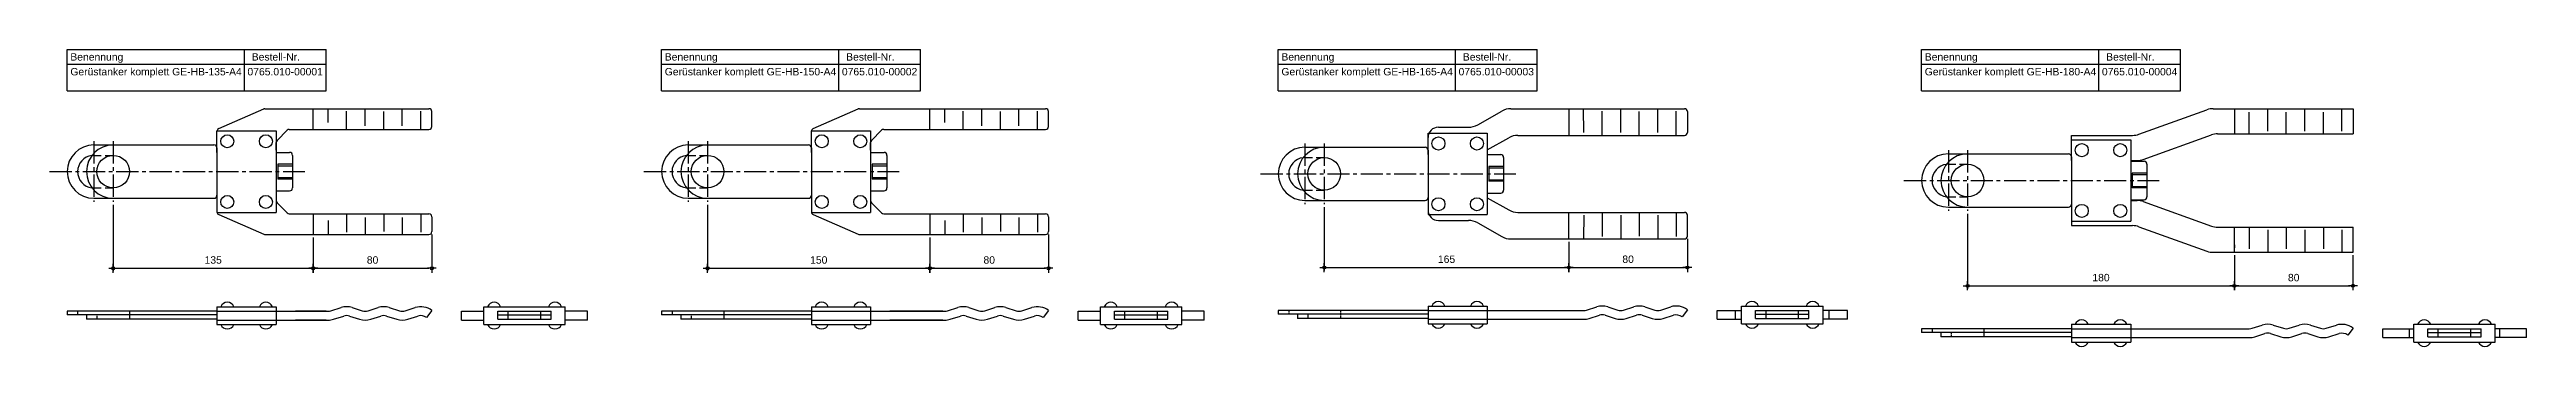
# Model space of a CAD drawing. Header units: inches. Extents: x 9 to 7368, y -7 to 253.
# Drawn here: x 9 to 1680, y 52 to 253 of the extents above; entities that cross this region are included whole.
import ezdxf

# ---------------------------------------------------------------- set-up
doc = ezdxf.new("R2010")
doc.units = ezdxf.units.IN
doc.header["$LTSCALE"] = 20
doc.header["$MEASUREMENT"] = 0
for name, pattern in [('ACDINWELD', [3, 2, -1]), ('MITTE2', [1.125, 0.75, -0.125, 0.125, -0.125]), ('VERDECKT2', [0.1875, 0.125, -0.0625])]:
    doc.linetypes.add(name, pattern=pattern)
doc.layers.add('Halfen', color=2, linetype='Continuous')
doc.styles.add('ARIAL50', font='ARIAL.TTF', dxfattribs={"height": 5})
doc.styles.get("Standard").update_dxf_attribs({"font": 'ARIAL.TTF'})
doc.dimstyles.new('AM_DIN$0', dxfattribs={"dimtxt": 2.5, "dimasz": 1, "dimexe": 1, "dimexo": 1, "dimgap": 1.5, "dimtad": 1, "dimdec": 0, "dimdsep": 46, "dimtxsty": 'Standard', "dimblk": 'Endpunkt', "dimcen": 0, "dimclrd": 1, "dimclre": 1, "dimclrt": 7, "dimadec": 0, "dimazin": 2, "dimtp": 0.1, "dimtm": 0.1, "dimtfac": 0.71, "dimtdec": 0, "dimtmove": 0, "dimatfit": 3, "dimfxl": 1, "dimlwd": -1, "dimlwe": -1, "dimarcsym": 0})

msp = doc.modelspace()

# ---------------------------------------------------------------- texts
at = {"layer": 'Halfen', "style": 'ARIAL50'}
for s, p in [('Gerüstanker komplett GE-HB-135-A4', (23.017, 235.099)), ('Benennung', (23.017, 245.099)), ('0765.010-00001', (142.504, 235.099)), ('Bestell-Nr.', (145.404, 245.099)), ('Gerüstanker komplett GE-HB-150-A4', (424.017, 235.099)), ('Benennung', (424.017, 245.099)), ('0765.010-00002', (543.504, 235.099)), ('Bestell-Nr.', (546.404, 245.099)), ('Gerüstanker komplett GE-HB-165-A4', (840.017, 235.099)), ('Benennung', (840.017, 245.099)), ('0765.010-00003', (959.504, 235.099)), ('Bestell-Nr.', (962.404, 245.099)), ('Gerüstanker komplett GE-HB-180-A4', (1274.017, 235.099)), ('Benennung', (1274.017, 245.099)), ('0765.010-00004', (1393.504, 235.099)), ('Bestell-Nr.', (1396.404, 245.099))]:
    msp.add_text(s, height=5, dxfattribs=at).set_placement(p)

# ---------------------------------------------------------------- blocks, each defined once
blk = doc.blocks.new('Endpunkt')
at = {"color": 0, "linetype": 'ByBlock', "lineweight": -2}
for p, q in [((0, 0), (-1.5, 0)), ((0, 1.5), (0, 0)), ((0, 0), (0, -1.5)), ((1.5, 0), (0, 0))]:
    blk.add_line(p, q, dxfattribs=at)
blk.add_circle((0, 0), 0.5, dxfattribs=at)
blk = doc.blocks.new('*D2')
at = {"layer": 'Halfen', "color": 1, "transparency": 16777216}
for p, q in [((51.9, 147.6), (51.9, 102.8)), ((186.9, 125.6), (186.9, 102.8)), ((53.9, 104.8), (184.9, 104.8))]:
    blk.add_line(p, q, dxfattribs=at)
at = {"layer": 'Halfen', "color": 1, "transparency": 16777216, "xscale": 2, "yscale": 2, "zscale": 2, "rotation": 180}
blk.add_blockref('Endpunkt', (51.9, 104.8), dxfattribs=at)
at = {"layer": 'Halfen', "color": 1, "transparency": 16777216, "xscale": 2, "yscale": 2, "zscale": 2}
blk.add_blockref('Endpunkt', (186.9, 104.8), dxfattribs=at)
at = {"layer": 'Halfen', "color": 7, "transparency": 16777216, "insert": (119.4, 110.4), "char_height": 5, "attachment_point": 5}
blk.add_mtext('135', dxfattribs=at)
blk = doc.blocks.new('*D3')
at = {"layer": 'Halfen', "color": 1, "transparency": 16777216}
for p, q in [((186.9, 125.6), (186.9, 102.8)), ((266.9, 127.6), (266.9, 102.8)), ((188.9, 104.8), (264.9, 104.8))]:
    blk.add_line(p, q, dxfattribs=at)
at = {"layer": 'Halfen', "color": 1, "transparency": 16777216, "xscale": 2, "yscale": 2, "zscale": 2, "rotation": 180}
blk.add_blockref('Endpunkt', (186.9, 104.8), dxfattribs=at)
at = {"layer": 'Halfen', "color": 1, "transparency": 16777216, "xscale": 2, "yscale": 2, "zscale": 2}
blk.add_blockref('Endpunkt', (266.9, 104.8), dxfattribs=at)
at = {"layer": 'Halfen', "color": 7, "transparency": 16777216, "insert": (226.9, 110.4), "char_height": 5, "attachment_point": 5}
blk.add_mtext('80', dxfattribs=at)
blk = doc.blocks.new('*D4')
at = {"layer": 'Halfen', "color": 1, "transparency": 16777216}
for p, q in [((452.9, 147.6), (452.9, 102.8)), ((602.9, 125.6), (602.9, 102.8)), ((454.9, 104.8), (600.9, 104.8))]:
    blk.add_line(p, q, dxfattribs=at)
at = {"layer": 'Halfen', "color": 1, "transparency": 16777216, "xscale": 2, "yscale": 2, "zscale": 2, "rotation": 180}
blk.add_blockref('Endpunkt', (452.9, 104.8), dxfattribs=at)
at = {"layer": 'Halfen', "color": 1, "transparency": 16777216, "xscale": 2, "yscale": 2, "zscale": 2}
blk.add_blockref('Endpunkt', (602.9, 104.8), dxfattribs=at)
at = {"layer": 'Halfen', "color": 7, "transparency": 16777216, "insert": (527.9, 110.4), "char_height": 5, "attachment_point": 5}
blk.add_mtext('150', dxfattribs=at)
blk = doc.blocks.new('*D5')
at = {"layer": 'Halfen', "color": 1, "transparency": 16777216}
for p, q in [((602.9, 125.6), (602.9, 102.8)), ((682.9, 127.6), (682.9, 102.8)), ((604.9, 104.8), (680.9, 104.8))]:
    blk.add_line(p, q, dxfattribs=at)
at = {"layer": 'Halfen', "color": 1, "transparency": 16777216, "xscale": 2, "yscale": 2, "zscale": 2, "rotation": 180}
blk.add_blockref('Endpunkt', (602.9, 104.8), dxfattribs=at)
at = {"layer": 'Halfen', "color": 1, "transparency": 16777216, "xscale": 2, "yscale": 2, "zscale": 2}
blk.add_blockref('Endpunkt', (682.9, 104.8), dxfattribs=at)
at = {"layer": 'Halfen', "color": 7, "transparency": 16777216, "insert": (642.9, 110.4), "char_height": 5, "attachment_point": 5}
blk.add_mtext('80', dxfattribs=at)
blk = doc.blocks.new('*D6')
at = {"layer": 'Halfen', "color": 1, "transparency": 16777216}
for p, q in [((868.9, 146.1), (868.9, 103.3)), ((1033.9, 122.6), (1033.9, 103.3)), ((870.9, 105.3), (1031.9, 105.3))]:
    blk.add_line(p, q, dxfattribs=at)
at = {"layer": 'Halfen', "color": 1, "transparency": 16777216, "xscale": 2, "yscale": 2, "zscale": 2, "rotation": 180}
blk.add_blockref('Endpunkt', (868.9, 105.3), dxfattribs=at)
at = {"layer": 'Halfen', "color": 1, "transparency": 16777216, "xscale": 2, "yscale": 2, "zscale": 2}
blk.add_blockref('Endpunkt', (1033.9, 105.3), dxfattribs=at)
at = {"layer": 'Halfen', "color": 7, "transparency": 16777216, "insert": (951.4, 110.9), "char_height": 5, "attachment_point": 5}
blk.add_mtext('165', dxfattribs=at)
blk = doc.blocks.new('*D7')
at = {"layer": 'Halfen', "color": 1, "transparency": 16777216}
for p, q in [((1033.9, 122.6), (1033.9, 103.3)), ((1113.9, 124.6), (1113.9, 103.3)), ((1035.9, 105.3), (1111.9, 105.3))]:
    blk.add_line(p, q, dxfattribs=at)
at = {"layer": 'Halfen', "color": 1, "transparency": 16777216, "xscale": 2, "yscale": 2, "zscale": 2, "rotation": 180}
blk.add_blockref('Endpunkt', (1033.9, 105.3), dxfattribs=at)
at = {"layer": 'Halfen', "color": 1, "transparency": 16777216, "xscale": 2, "yscale": 2, "zscale": 2}
blk.add_blockref('Endpunkt', (1113.9, 105.3), dxfattribs=at)
at = {"layer": 'Halfen', "color": 7, "transparency": 16777216, "insert": (1073.9, 110.9), "char_height": 5, "attachment_point": 5}
blk.add_mtext('80', dxfattribs=at)
blk = doc.blocks.new('*D8')
at = {"layer": 'Halfen', "color": 1, "transparency": 16777216}
for p, q in [((1302.9, 141.6), (1302.9, 91)), ((1482.9, 113.6), (1482.9, 91)), ((1304.9, 93), (1480.9, 93))]:
    blk.add_line(p, q, dxfattribs=at)
at = {"layer": 'Halfen', "color": 1, "transparency": 16777216, "xscale": 2, "yscale": 2, "zscale": 2, "rotation": 180}
blk.add_blockref('Endpunkt', (1302.9, 93), dxfattribs=at)
at = {"layer": 'Halfen', "color": 1, "transparency": 16777216, "xscale": 2, "yscale": 2, "zscale": 2}
blk.add_blockref('Endpunkt', (1482.9, 93), dxfattribs=at)
at = {"layer": 'Halfen', "color": 7, "transparency": 16777216, "insert": (1392.9, 98.5), "char_height": 5, "attachment_point": 5}
blk.add_mtext('180', dxfattribs=at)
blk = doc.blocks.new('*D9')
at = {"layer": 'Halfen', "color": 1, "transparency": 16777216}
for p, q in [((1482.9, 113.6), (1482.9, 91)), ((1562.9, 113.6), (1562.9, 91)), ((1484.9, 93), (1560.9, 93))]:
    blk.add_line(p, q, dxfattribs=at)
at = {"layer": 'Halfen', "color": 1, "transparency": 16777216, "xscale": 2, "yscale": 2, "zscale": 2, "rotation": 180}
blk.add_blockref('Endpunkt', (1482.9, 93), dxfattribs=at)
at = {"layer": 'Halfen', "color": 1, "transparency": 16777216, "xscale": 2, "yscale": 2, "zscale": 2}
blk.add_blockref('Endpunkt', (1562.9, 93), dxfattribs=at)
at = {"layer": 'Halfen', "color": 7, "transparency": 16777216, "insert": (1522.9, 98.5), "char_height": 5, "attachment_point": 5}
blk.add_mtext('80', dxfattribs=at)

# ---------------------------------------------------------------- dimensions: what is measured, and where the dimension line sits
at = {"layer": 'Halfen', "color": 1}
for base, p1, p2, picture, middle in [((186.917, 104.835), (51.917, 149.599), (186.917, 127.599), '*D2', (119.417, 110.389)), ((602.917, 104.835), (452.917, 149.599), (602.917, 127.599), '*D4', (527.917, 110.388)), ((1033.917, 105.335), (868.917, 148.099), (1033.917, 124.599), '*D6', (951.417, 110.888)), ((1482.917, 92.97), (1302.917, 143.599), (1482.917, 115.599), '*D8', (1392.917, 98.523)), ((266.917, 104.835), (186.917, 127.599), (266.917, 129.599), '*D3', (226.917, 110.388)), ((682.917, 104.835), (602.917, 127.599), (682.917, 129.599), '*D5', (642.917, 110.388)), ((1113.917, 105.335), (1033.917, 124.599), (1113.917, 126.599), '*D7', (1073.917, 110.888)), ((1562.917, 92.97), (1482.917, 115.599), (1562.917, 115.599), '*D9', (1522.917, 98.523))]:
    dim = msp.add_linear_dim(base=base, p1=p1, p2=p2, dimstyle='AM_DIN$0', override={"dimscale": 2, "dimdec": 2, "dimadec": 2, "dimtdec": 2, "dimtix": 1}, dxfattribs=at)
    dim.commit()
    dim.dimension.update_dxf_attribs({"geometry": picture, "text_midpoint": middle})

# ---------------------------------------------------------------- linework, layer by layer
at = {"layer": 'Halfen'}
for p, q in [((20.917, 252.599), (195.501, 252.599)), ((20.917, 224.599), (20.917, 252.599)), ((140.404, 224.599), (140.404, 252.599)), ((195.501, 224.599), (195.501, 252.599)), ((421.917, 252.599), (596.501, 252.599)), ((421.917, 224.599), (421.917, 252.599)), ((541.404, 224.599), (541.404, 252.599)), ((596.501, 224.599), (596.501, 252.599)), ((837.917, 252.599), (1012.501, 252.599)), ((837.917, 224.599), (837.917, 252.599)), ((957.404, 224.599), (957.404, 252.599)), ((1012.501, 224.599), (1012.501, 252.599)), ((1271.917, 252.599), (1446.501, 252.599)), ((1271.917, 224.599), (1271.917, 252.599)), ((1391.404, 224.599), (1391.404, 252.599)), ((1446.501, 224.599), (1446.501, 252.599)), ((20.917, 242.599), (195.501, 242.599)), ((421.917, 242.599), (596.501, 242.599)), ((837.917, 242.599), (1012.501, 242.599)), ((1271.917, 242.599), (1446.501, 242.599)), ((20.917, 224.599), (195.501, 224.599)), ((421.917, 224.599), (596.501, 224.599)), ((837.917, 224.599), (1012.501, 224.599)), ((1271.917, 224.599), (1446.501, 224.599)), ((123.116, 199.123), (153.534, 212.431)), ((154.336, 212.599), (264.917, 212.599)), ((266.917, 200.599), (266.917, 210.599)), ((524.116, 199.123), (554.534, 212.431)), ((555.336, 212.599), (680.917, 212.599)), ((682.917, 200.599), (682.917, 210.599)), ((972.411, 201.731), (988.667, 210.967)), ((994.842, 212.599), (1111.917, 212.599)), ((1113.917, 210.599), (1113.917, 196.599)), ((1418.486, 195.338), (1464.381, 211.86)), ((1468.615, 212.599), (1562.917, 212.599)), ((1562.917, 212.599), (1562.917, 195.599)), ((38.917, 188.099), (51.917, 188.099)), ((51.917, 188.099), (119.917, 188.099)), ((121.917, 197.599), (161.917, 197.599)), ((121.917, 197.291), (121.917, 197.599)), ((121.917, 183.099), (121.917, 197.291)), ((121.917, 184.599), (121.917, 193.586)), ((121.917, 186.099), (121.917, 154.099)), ((161.917, 197.599), (161.917, 142.599)), ((161.917, 184.599), (161.917, 189.771)), ((162.503, 191.185), (169.331, 198.013)), ((170.746, 198.599), (264.917, 198.599)), ((439.917, 188.099), (452.917, 188.099)), ((452.917, 188.099), (520.917, 188.099)), ((522.917, 197.599), (562.917, 197.599)), ((522.917, 197.291), (522.917, 197.599)), ((522.917, 183.099), (522.917, 197.291)), ((522.917, 184.599), (522.917, 193.586)), ((522.917, 186.099), (522.917, 154.099)), ((562.917, 197.599), (562.917, 142.599)), ((562.917, 184.599), (562.917, 189.771)), ((563.503, 191.185), (570.331, 198.013)), ((571.746, 198.599), (680.917, 198.599)), ((855.917, 186.599), (868.917, 186.599)), ((868.917, 186.599), (936.917, 186.599)), ((938.917, 196.099), (978.917, 196.099)), ((938.917, 184.099), (938.917, 196.099)), ((938.917, 181.599), (938.917, 192.086)), ((938.917, 189.099), (938.917, 189.099)), ((938.917, 184.599), (938.917, 152.599)), ((945.917, 200.099), (966.236, 200.099)), ((978.917, 196.099), (978.917, 141.099)), ((978.917, 184.725), (993.424, 192.967)), ((978.917, 189.099), (978.917, 189.099)), ((999.599, 194.599), (1111.917, 194.599)), ((1372.917, 194.599), (1414.252, 194.599)), ((1372.917, 177.599), (1372.917, 194.599)), ((1372.917, 191.599), (1412.917, 191.599)), ((1372.917, 177.599), (1372.917, 187.599)), ((1372.917, 184.599), (1372.917, 184.599)), ((1412.917, 191.599), (1412.917, 136.599)), ((1421.453, 178.338), (1467.348, 194.86)), ((1471.582, 195.599), (1562.917, 195.599)), ((161.917, 183.099), (170.917, 183.099)), ((162.917, 175.115), (162.917, 165.083)), ((172.917, 175.115), (162.917, 175.115)), ((162.917, 174.099), (172.917, 174.099)), ((172.917, 181.099), (172.917, 159.099)), ((562.917, 183.099), (571.917, 183.099)), ((563.917, 175.115), (563.917, 165.083)), ((573.917, 175.115), (563.917, 175.115)), ((563.917, 174.099), (573.917, 174.099)), ((573.917, 181.099), (573.917, 159.099)), ((978.917, 181.599), (987.917, 181.599)), ((979.917, 173.615), (979.917, 163.583)), ((989.917, 173.615), (979.917, 173.615)), ((979.917, 172.599), (989.917, 172.599)), ((989.917, 179.599), (989.917, 157.599)), ((1289.917, 182.099), (1302.917, 182.099)), ((1302.917, 182.099), (1370.917, 182.099)), ((1372.917, 180.099), (1372.917, 148.099)), ((1412.917, 177.599), (1417.219, 177.599)), ((1412.917, 177.099), (1421.917, 177.099)), ((1413.917, 169.115), (1413.917, 159.083)), ((1423.917, 169.115), (1413.917, 169.115)), ((1413.917, 168.099), (1423.917, 168.099)), ((1423.917, 175.099), (1423.917, 153.099)), ((38.917, 152.099), (51.917, 152.099)), ((51.917, 152.099), (119.917, 152.099)), ((121.917, 155.599), (121.917, 142.599)), ((121.917, 154.099), (121.917, 149.599)), ((161.917, 157.099), (170.917, 157.099)), ((162.917, 166.099), (172.917, 166.099)), ((172.917, 165.083), (162.917, 165.083)), ((439.917, 152.099), (452.917, 152.099)), ((452.917, 152.099), (520.917, 152.099)), ((522.917, 155.599), (522.917, 142.599)), ((522.917, 154.099), (522.917, 149.599)), ((562.917, 157.099), (571.917, 157.099)), ((563.917, 166.099), (573.917, 166.099)), ((573.917, 165.083), (563.917, 165.083)), ((855.917, 150.599), (868.917, 150.599)), ((868.917, 150.599), (936.917, 150.599)), ((938.917, 152.599), (938.917, 141.099)), ((978.917, 155.599), (987.917, 155.599)), ((978.917, 152.473), (993.424, 144.231)), ((979.917, 164.599), (989.917, 164.599)), ((989.917, 163.583), (979.917, 163.583)), ((1372.917, 150.599), (1372.917, 133.599)), ((1412.917, 151.099), (1421.917, 151.099)), ((1412.917, 150.599), (1417.219, 150.599)), ((1413.917, 160.099), (1423.917, 160.099)), ((1423.917, 159.083), (1413.917, 159.083)), ((121.917, 149.599), (121.917, 146.612)), ((121.917, 142.907), (121.917, 142.599)), ((121.917, 142.599), (161.917, 142.599)), ((123.116, 141.075), (153.534, 127.767)), ((162.503, 149.013), (169.331, 142.185)), ((170.746, 141.599), (264.917, 141.599)), ((266.917, 139.599), (266.917, 129.599)), ((522.917, 149.599), (522.917, 146.612)), ((522.917, 142.907), (522.917, 142.599)), ((522.917, 142.599), (562.917, 142.599)), ((524.116, 141.075), (554.534, 127.767)), ((563.503, 149.013), (570.331, 142.185)), ((571.746, 141.599), (680.917, 141.599)), ((682.917, 139.599), (682.917, 129.599)), ((938.917, 148.099), (938.917, 144.099)), ((938.917, 141.099), (978.917, 141.099)), ((945.917, 137.099), (966.236, 137.099)), ((972.411, 135.467), (988.667, 126.231)), ((999.599, 142.599), (1111.917, 142.599)), ((1113.917, 126.599), (1113.917, 140.599)), ((1289.917, 146.099), (1302.917, 146.099)), ((1302.917, 146.099), (1370.917, 146.099)), ((1372.917, 148.099), (1372.917, 143.599)), ((1372.917, 136.599), (1412.917, 136.599)), ((1421.453, 149.86), (1467.348, 133.338)), ((154.336, 127.599), (264.917, 127.599)), ((555.336, 127.599), (680.917, 127.599)), ((994.842, 124.599), (1111.917, 124.599)), ((1372.917, 133.599), (1414.252, 133.599)), ((1372.917, 133.599), (1407.101, 133.599)), ((1418.486, 132.86), (1464.381, 116.338)), ((1471.582, 132.599), (1562.917, 132.599)), ((1562.917, 115.599), (1562.917, 132.599)), ((1468.615, 115.599), (1562.917, 115.599)), ((121.917, 75.835), (20.917, 75.835)), ((20.917, 75.835), (20.917, 73.335)), ((121.917, 73.335), (20.917, 73.335)), ((33.917, 73.335), (33.917, 70.335)), ((121.917, 70.335), (33.917, 70.335)), ((121.917, 78.835), (161.917, 78.835)), ((121.917, 78.835), (121.917, 66.835)), ((121.917, 75.835), (196.917, 75.835)), ((121.917, 69.835), (196.917, 69.835)), ((161.917, 78.835), (161.917, 66.835)), ((195.57, 75.835), (174.836, 75.835)), ((195.601, 69.835), (174.9, 69.835)), ((198.856, 76.131), (205.689, 78.266)), ((200.645, 70.404), (207.479, 72.539)), ((211.356, 72.539), (218.189, 70.404)), ((213.145, 78.266), (219.979, 76.131)), ((223.856, 76.131), (230.689, 78.266)), ((225.645, 70.404), (232.479, 72.539)), ((236.356, 72.539), (243.189, 70.404)), ((238.145, 78.266), (244.979, 76.131)), ((248.856, 76.131), (255.689, 78.266)), ((250.645, 70.404), (257.479, 72.539)), ((266.917, 76.335), (263.317, 71.535)), ((286.917, 69.835), (286.917, 75.835)), ((286.917, 75.835), (301.917, 75.835)), ((286.917, 69.835), (301.917, 69.835)), ((301.917, 78.835), (356.917, 78.835)), ((301.917, 66.835), (301.917, 78.835)), ((311.417, 70.335), (311.417, 75.835)), ((311.417, 75.835), (347.417, 75.835)), ((311.417, 73.335), (347.417, 73.335)), ((311.417, 70.335), (347.417, 70.335)), ((347.417, 70.335), (347.417, 75.835)), ((356.917, 66.835), (356.917, 78.835)), ((371.917, 75.835), (356.917, 75.835)), ((371.917, 69.835), (356.917, 69.835)), ((371.917, 69.835), (371.917, 75.835)), ((522.917, 75.835), (421.917, 75.835)), ((421.917, 75.835), (421.917, 73.335)), ((522.917, 73.335), (421.917, 73.335)), ((434.917, 73.335), (434.917, 70.335)), ((522.917, 70.335), (434.917, 70.335)), ((522.917, 78.835), (562.917, 78.835)), ((522.917, 78.835), (522.917, 66.835)), ((522.917, 75.835), (612.917, 75.835)), ((522.917, 69.835), (612.917, 69.835)), ((562.917, 78.835), (562.917, 66.835)), ((611.57, 75.835), (575.836, 75.835)), ((611.601, 69.835), (575.9, 69.835)), ((614.856, 76.131), (621.689, 78.266)), ((616.645, 70.404), (623.479, 72.539)), ((627.356, 72.539), (634.189, 70.404)), ((629.145, 78.266), (635.979, 76.131)), ((639.856, 76.131), (646.689, 78.266)), ((641.645, 70.404), (648.479, 72.539)), ((652.356, 72.539), (659.189, 70.404)), ((654.145, 78.266), (660.979, 76.131)), ((664.856, 76.131), (671.689, 78.266)), ((666.645, 70.404), (673.479, 72.539)), ((682.917, 76.335), (679.317, 71.535)), ((702.917, 69.835), (702.917, 75.835)), ((702.917, 75.835), (717.917, 75.835)), ((702.917, 69.835), (717.917, 69.835)), ((717.917, 78.835), (772.917, 78.835)), ((717.917, 66.835), (717.917, 78.835)), ((727.417, 70.335), (727.417, 75.835)), ((727.417, 75.835), (763.417, 75.835)), ((727.417, 73.335), (763.417, 73.335)), ((727.417, 70.335), (763.417, 70.335)), ((763.417, 70.335), (763.417, 75.835)), ((772.917, 66.835), (772.917, 78.835)), ((787.917, 75.835), (772.917, 75.835)), ((787.917, 69.835), (772.917, 69.835)), ((787.917, 69.835), (787.917, 75.835)), ((938.917, 76.335), (837.917, 76.335)), ((837.917, 76.335), (837.917, 73.835)), ((938.917, 73.835), (837.917, 73.835)), ((850.917, 73.835), (850.917, 70.835)), ((938.917, 70.835), (850.917, 70.835)), ((938.917, 79.335), (978.917, 79.335)), ((938.917, 79.335), (938.917, 67.335)), ((938.917, 76.335), (1043.917, 76.335)), ((938.917, 70.335), (1043.917, 70.335)), ((938.917, 67.335), (978.917, 67.335)), ((978.917, 79.335), (978.917, 67.335)), ((1045.856, 76.631), (1052.689, 78.766)), ((1047.645, 70.904), (1054.479, 73.039)), ((1058.356, 73.039), (1065.189, 70.904)), ((1060.145, 78.766), (1066.979, 76.631)), ((1070.856, 76.631), (1077.689, 78.766)), ((1072.645, 70.904), (1079.479, 73.039)), ((1083.356, 73.039), (1090.189, 70.904)), ((1085.145, 78.766), (1091.979, 76.631)), ((1095.856, 76.631), (1102.689, 78.766)), ((1097.645, 70.904), (1104.479, 73.039)), ((1113.917, 76.835), (1110.317, 72.035)), ((1133.917, 70.335), (1133.917, 76.335)), ((1133.917, 76.335), (1150.417, 76.335)), ((1133.917, 70.335), (1150.417, 70.335)), ((1146.417, 70.335), (1146.417, 76.335)), ((1150.417, 79.335), (1205.417, 79.335)), ((1150.417, 67.335), (1150.417, 79.335)), ((1150.417, 67.335), (1205.417, 67.335)), ((1159.917, 70.835), (1159.917, 76.335)), ((1159.917, 76.335), (1195.917, 76.335)), ((1159.917, 73.835), (1195.917, 73.835)), ((1159.917, 70.835), (1195.917, 70.835)), ((1195.917, 70.835), (1195.917, 76.335)), ((1205.417, 67.335), (1205.417, 79.335)), ((1221.917, 76.335), (1205.417, 76.335)), ((1221.917, 70.335), (1205.417, 70.335)), ((1209.417, 70.335), (1209.417, 76.335)), ((1221.917, 70.335), (1221.917, 76.335)), ((1372.917, 66.97), (1412.917, 66.97)), ((1372.917, 66.97), (1372.917, 54.97)), ((1412.917, 66.97), (1412.917, 54.97)), ((1603.917, 66.97), (1658.917, 66.97)), ((1603.917, 54.97), (1603.917, 66.97)), ((1658.917, 54.97), (1658.917, 66.97)), ((121.917, 66.835), (161.917, 66.835)), ((301.917, 66.835), (356.917, 66.835)), ((522.917, 66.835), (562.917, 66.835)), ((717.917, 66.835), (772.917, 66.835)), ((1372.917, 63.97), (1271.917, 63.97)), ((1271.917, 63.97), (1271.917, 61.47)), ((1372.917, 61.47), (1271.917, 61.47)), ((1284.917, 61.47), (1284.917, 58.47)), ((1372.917, 58.47), (1284.917, 58.47)), ((1372.917, 63.97), (1492.917, 63.97)), ((1372.917, 57.97), (1492.917, 57.97)), ((1372.917, 54.97), (1412.917, 54.97)), ((1494.856, 64.266), (1501.689, 66.401)), ((1496.645, 58.539), (1503.479, 60.674)), ((1507.356, 60.674), (1514.189, 58.539)), ((1509.145, 66.401), (1515.979, 64.266)), ((1519.856, 64.266), (1526.689, 66.401)), ((1521.645, 58.539), (1528.479, 60.674)), ((1532.356, 60.674), (1539.189, 58.539)), ((1534.145, 66.401), (1540.979, 64.266)), ((1544.856, 64.266), (1551.689, 66.401)), ((1546.645, 58.539), (1553.479, 60.674)), ((1562.917, 64.47), (1559.317, 59.67)), ((1582.917, 57.97), (1582.917, 63.97)), ((1582.917, 63.97), (1603.917, 63.97)), ((1582.917, 57.97), (1603.917, 57.97)), ((1600.917, 57.97), (1600.917, 63.97)), ((1603.917, 54.97), (1658.917, 54.97)), ((1613.417, 58.47), (1613.417, 63.97)), ((1613.417, 63.97), (1649.417, 63.97)), ((1613.417, 61.47), (1649.417, 61.47)), ((1613.417, 58.47), (1649.417, 58.47)), ((1649.417, 58.47), (1649.417, 63.97)), ((1679.917, 63.97), (1658.917, 63.97)), ((1679.917, 57.97), (1658.917, 57.97)), ((1661.917, 57.97), (1661.917, 63.97)), ((1679.917, 57.97), (1679.917, 63.97))]:
    msp.add_line(p, q, dxfattribs=at)
at = {"layer": 'Halfen', "color": 1}
for p, q in [((186.917, 198.599), (186.917, 212.599)), ((196.917, 203.196), (196.882, 212.599)), ((209.417, 198.599), (209.417, 210.888)), ((221.917, 201.016), (221.917, 212.599)), ((234.417, 198.599), (234.417, 210.613)), ((246.917, 201.016), (246.917, 212.599)), ((259.417, 198.599), (259.417, 210.888)), ((602.917, 198.599), (602.917, 212.599)), ((612.917, 203.196), (612.882, 212.599)), ((625.417, 198.599), (625.417, 210.888)), ((637.917, 201.016), (637.917, 212.599)), ((650.417, 198.599), (650.417, 210.613)), ((662.917, 201.016), (662.917, 212.599)), ((675.417, 198.599), (675.417, 210.888)), ((1033.917, 212.599), (1033.917, 194.599)), ((1043.942, 196.507), (1043.882, 212.599)), ((1056.417, 194.599), (1056.417, 210.888)), ((1068.917, 196.507), (1068.917, 212.599)), ((1081.417, 194.599), (1081.417, 210.613)), ((1093.917, 196.507), (1093.917, 212.599)), ((1106.417, 194.599), (1106.417, 210.888)), ((1482.917, 212.599), (1482.917, 195.599)), ((1492.942, 195.507), (1492.887, 210.329)), ((1505.417, 197.387), (1505.417, 212.599)), ((1517.917, 195.507), (1517.917, 210.329)), ((1530.417, 197.387), (1530.417, 212.599)), ((1542.917, 195.507), (1542.917, 210.329)), ((1555.417, 197.387), (1555.417, 212.599)), ((161.917, 190.599), (161.917, 190.599)), ((562.917, 190.599), (562.917, 190.599)), ((1412.917, 184.599), (1412.917, 184.599)), ((186.917, 141.599), (186.917, 127.599)), ((196.917, 137.002), (196.882, 127.599)), ((209.417, 141.599), (209.417, 129.31)), ((221.917, 139.182), (221.917, 127.599)), ((234.417, 141.599), (234.417, 129.585)), ((246.917, 139.182), (246.917, 127.599)), ((259.417, 141.599), (259.417, 129.31)), ((602.917, 141.599), (602.917, 127.599)), ((612.917, 137.002), (612.882, 127.599)), ((625.417, 141.599), (625.417, 129.31)), ((637.917, 139.182), (637.917, 127.599)), ((650.417, 141.599), (650.417, 129.585)), ((662.917, 139.182), (662.917, 127.599)), ((675.417, 141.599), (675.417, 129.31)), ((1033.917, 124.599), (1033.917, 142.599)), ((1043.942, 140.691), (1043.882, 124.599)), ((1056.417, 142.599), (1056.417, 126.31)), ((1068.917, 140.691), (1068.917, 124.599)), ((1081.417, 142.599), (1081.417, 126.585)), ((1093.917, 140.691), (1093.917, 124.599)), ((1106.417, 142.599), (1106.417, 126.31)), ((1482.917, 115.599), (1482.917, 132.599)), ((1482.917, 120.599), (1482.917, 118.599)), ((1492.942, 132.691), (1492.887, 117.869)), ((1505.417, 130.811), (1505.417, 115.599)), ((1517.917, 132.691), (1517.917, 117.869)), ((1530.417, 130.811), (1530.417, 115.599)), ((1542.917, 132.691), (1542.917, 117.869)), ((1555.417, 130.811), (1555.417, 115.599))]:
    msp.add_line(p, q, dxfattribs=at)
at = {"layer": 'Halfen', "color": 1, "linetype": 'MITTE2'}
for p, q in [((38.917, 190.599), (38.917, 149.599)), ((51.917, 190.599), (51.917, 149.599)), ((439.917, 190.599), (439.917, 149.599)), ((452.917, 190.599), (452.917, 149.599)), ((855.917, 189.099), (855.917, 148.099)), ((868.917, 189.099), (868.917, 148.099)), ((1289.917, 184.599), (1289.917, 143.599)), ((1302.917, 184.599), (1302.917, 143.599)), ((8.987, 170.099), (181.14, 170.099)), ((409.987, 170.099), (582.14, 170.099)), ((825.987, 168.599), (998.14, 168.599)), ((1259.987, 164.099), (1432.14, 164.099))]:
    msp.add_line(p, q, dxfattribs=at)
at = {"layer": 'Halfen', "color": 1, "linetype": 'VERDECKT2', "ltscale": 2}
for p, q in [((38.917, 181.099), (51.917, 181.099)), ((439.917, 181.099), (452.917, 181.099)), ((855.917, 179.599), (868.917, 179.599)), ((1289.917, 175.099), (1302.917, 175.099)), ((38.917, 159.099), (51.917, 159.099)), ((439.917, 159.099), (452.917, 159.099)), ((855.917, 157.599), (868.917, 157.599)), ((1289.917, 153.099), (1302.917, 153.099))]:
    msp.add_line(p, q, dxfattribs=at)
at = {"layer": 'Halfen', "color": 1, "linetype": 'VERDECKT2', "ltscale": 0.2}
for p, q in [((27.917, 75.835), (27.917, 73.335)), ((40.917, 73.335), (40.917, 70.335)), ((62.917, 75.835), (62.917, 70.335)), ((318.417, 70.335), (318.417, 75.835)), ((340.417, 70.335), (340.417, 75.835)), ((428.917, 75.835), (428.917, 73.335)), ((441.917, 73.335), (441.917, 70.335)), ((463.917, 75.835), (463.917, 70.335)), ((734.417, 70.335), (734.417, 75.835)), ((756.417, 70.335), (756.417, 75.835)), ((844.917, 76.335), (844.917, 73.835)), ((857.917, 73.835), (857.917, 70.835)), ((879.917, 76.335), (879.917, 70.835)), ((1166.917, 70.835), (1166.917, 76.335)), ((1188.917, 70.835), (1188.917, 76.335)), ((1278.917, 63.97), (1278.917, 61.47)), ((1291.917, 61.47), (1291.917, 58.47)), ((1313.917, 63.97), (1313.917, 58.47)), ((1620.417, 58.47), (1620.417, 63.97)), ((1642.417, 58.47), (1642.417, 63.97))]:
    msp.add_line(p, q, dxfattribs=at)
at = {"layer": 'Halfen'}
for centre, radius in [((128.917, 190.599), 4.4), ((154.917, 190.599), 4.4), ((529.917, 190.599), 4.4), ((555.917, 190.599), 4.4), ((945.917, 189.099), 4.4), ((971.917, 189.099), 4.4), ((1379.917, 184.599), 4.4), ((1405.917, 184.599), 4.4), ((51.917, 170.099), 11), ((452.917, 170.099), 11), ((868.917, 168.599), 11), ((1302.917, 164.099), 11), ((128.917, 149.599), 4.4), ((154.917, 149.599), 4.4), ((529.917, 149.599), 4.4), ((555.917, 149.599), 4.4), ((945.917, 148.099), 4.4), ((971.917, 148.099), 4.4), ((1379.917, 143.599), 4.4), ((1405.917, 143.599), 4.4)]:
    msp.add_circle(centre, radius, dxfattribs=at)
for centre, radius, start, end in [((154.336, 210.599), 2, 90, 113.629378), ((264.917, 210.599), 2, 0, 90), ((264.917, 200.599), 2, 270, 0), ((555.336, 210.599), 2, 90, 113.629378), ((680.917, 210.599), 2, 0, 90), ((680.917, 200.599), 2, 270, 0), ((966.236, 212.599), 12.5, 270, 299.604451), ((994.842, 200.099), 12.5, 90, 119.604451), ((1111.917, 210.599), 2, 360, 90), ((1468.615, 200.099), 12.5, 90, 109.798876), ((38.917, 170.099), 18, 90, 270), ((51.917, 170.099), 18, 90, 270), ((119.917, 186.099), 2, 0, 90), ((123.917, 197.291), 2, 113.629378, 180), ((163.917, 189.771), 2, 135, 180), ((170.746, 196.599), 2, 90, 135), ((439.917, 170.099), 18, 90, 270), ((452.917, 170.099), 18, 90, 270), ((520.917, 186.099), 2, 0, 90), ((524.917, 197.291), 2, 113.629378, 180), ((564.917, 189.771), 2, 135, 180), ((571.746, 196.599), 2, 90, 135), ((855.917, 168.599), 18, 90, 270), ((868.917, 168.599), 18, 90, 270), ((936.917, 184.599), 2, 0, 90), ((945.917, 193.099), 7, 90, 180), ((999.599, 182.099), 12.5, 90, 119.604451), ((1111.917, 196.599), 2, 270, 360), ((1414.252, 207.099), 12.5, 270, 289.798876), ((1471.582, 183.099), 12.5, 90, 109.798876), ((38.917, 170.099), 11, 96.827533, 263.172467), ((170.917, 181.099), 2, 0, 90), ((439.917, 170.099), 11, 96.827533, 263.172467), ((571.917, 181.099), 2, 0, 90), ((855.917, 168.599), 11, 96.827533, 263.172467), ((987.917, 179.599), 2, 0, 90), ((1289.917, 164.099), 18, 90, 270), ((1289.917, 164.099), 11, 96.827533, 263.172467), ((1302.917, 164.099), 18, 90, 270), ((1370.917, 180.099), 2, 0, 90), ((1417.219, 190.099), 12.5, 270, 289.798876), ((1421.917, 175.099), 2, 0, 90), ((119.917, 154.099), 2, 270, 0), ((163.917, 150.427), 2, 180, 225), ((170.917, 159.099), 2, 270, 0), ((520.917, 154.099), 2, 270, 0), ((564.917, 150.427), 2, 180, 225), ((571.917, 159.099), 2, 270, 0), ((936.917, 152.599), 2, 270, 0), ((987.917, 157.599), 2, 270, 0), ((1417.219, 138.099), 12.5, 70.201124, 90), ((1421.917, 153.099), 2, 270, 0), ((123.917, 142.907), 2, 180, 246.370622), ((170.746, 143.599), 2, 225, 270), ((264.917, 139.599), 2, 0, 90), ((524.917, 142.907), 2, 180, 246.370622), ((571.746, 143.599), 2, 225, 270), ((680.917, 139.599), 2, 0, 90), ((945.917, 144.099), 7, 180, 270), ((966.236, 124.599), 12.5, 60.395549, 90), ((999.599, 155.099), 12.5, 240.395549, 270), ((1111.917, 140.599), 2, 0, 90), ((1370.917, 148.099), 2, 270, 0), ((264.917, 129.599), 2, 270, 0), ((555.336, 129.599), 2, 246.370622, 270), ((680.917, 129.599), 2, 270, 0), ((994.842, 137.099), 12.5, 240.395549, 270), ((1111.917, 126.599), 2, 270, 0), ((1414.252, 121.099), 12.5, 70.201124, 90), ((1471.582, 145.099), 12.5, 250.201124, 270), ((1468.615, 128.099), 12.5, 250.201124, 270), ((128.917, 77.109), 4.726, 21.426246, 158.573754), ((154.917, 77.109), 4.726, 21.426246, 158.573754), ((196.917, 82.335), 6.5, 270, 287.353088), ((196.917, 82.335), 12.5, 270, 287.353088), ((209.417, 66.335), 12.5, 72.646912, 107.353088), ((209.417, 66.335), 6.5, 72.646912, 107.353088), ((221.917, 82.335), 12.5, 252.646912, 287.353088), ((221.917, 82.335), 6.5, 252.646912, 287.353088), ((234.417, 66.335), 12.5, 72.646912, 107.353088), ((234.417, 66.335), 6.5, 72.646912, 107.353088), ((246.917, 82.335), 12.5, 252.646912, 287.353088), ((246.917, 82.335), 6.5, 252.646912, 287.353088), ((259.417, 66.335), 12.5, 53.130102, 107.353088), ((259.417, 66.335), 6.5, 53.130102, 107.353088), ((308.917, 77.109), 4.726, 21.426246, 158.573754), ((349.917, 77.109), 4.726, 21.426246, 158.573754), ((529.917, 77.109), 4.726, 21.426246, 158.573754), ((555.917, 77.109), 4.726, 21.426246, 158.573754), ((612.917, 82.335), 6.5, 270, 287.353088), ((612.917, 82.335), 12.5, 270, 287.353088), ((625.417, 66.335), 12.5, 72.646912, 107.353088), ((625.417, 66.335), 6.5, 72.646912, 107.353088), ((637.917, 82.335), 12.5, 252.646912, 287.353088), ((637.917, 82.335), 6.5, 252.646912, 287.353088), ((650.417, 66.335), 12.5, 72.646912, 107.353088), ((650.417, 66.335), 6.5, 72.646912, 107.353088), ((662.917, 82.335), 12.5, 252.646912, 287.353088), ((662.917, 82.335), 6.5, 252.646912, 287.353088), ((675.417, 66.335), 12.5, 53.130102, 107.353088), ((675.417, 66.335), 6.5, 53.130102, 107.353088), ((724.917, 77.109), 4.726, 21.426246, 158.573754), ((765.917, 77.109), 4.726, 21.426246, 158.573754), ((945.917, 77.609), 4.726, 21.426246, 158.573754), ((945.917, 69.062), 4.726, 201.426246, 338.573754), ((971.917, 77.609), 4.726, 21.426246, 158.573754), ((971.917, 69.062), 4.726, 201.426246, 338.573754), ((1043.917, 82.835), 6.5, 270, 287.353088), ((1043.917, 82.835), 12.5, 270, 287.353088), ((1056.417, 66.835), 12.5, 72.646912, 107.353088), ((1056.417, 66.835), 6.5, 72.646912, 107.353088), ((1068.917, 82.835), 12.5, 252.646912, 287.353088), ((1068.917, 82.835), 6.5, 252.646912, 287.353088), ((1081.417, 66.835), 12.5, 72.646912, 107.353088), ((1081.417, 66.835), 6.5, 72.646912, 107.353088), ((1093.917, 82.835), 12.5, 252.646912, 287.353088), ((1093.917, 82.835), 6.5, 252.646912, 287.353088), ((1106.417, 66.835), 12.5, 53.130102, 107.353088), ((1106.417, 66.835), 6.5, 53.130102, 107.353088), ((1157.417, 77.609), 4.726, 21.426246, 158.573754), ((1157.417, 69.062), 4.726, 201.426246, 338.573754), ((1198.417, 77.609), 4.726, 21.426246, 158.573754), ((1198.417, 69.062), 4.726, 201.426246, 338.573754), ((1379.917, 65.244), 4.726, 21.426246, 158.573754), ((1405.917, 65.244), 4.726, 21.426246, 158.573754), ((1505.417, 54.47), 12.5, 72.646912, 107.353088), ((1530.417, 54.47), 12.5, 72.646912, 107.353088), ((1555.417, 54.47), 12.5, 53.130102, 107.353088), ((1610.917, 65.244), 4.726, 21.426246, 158.573754), ((1651.917, 65.244), 4.726, 21.426246, 158.573754), ((128.917, 68.562), 4.726, 201.426246, 338.573754), ((154.917, 68.562), 4.726, 201.426246, 338.573754), ((308.917, 68.562), 4.726, 201.426246, 338.573754), ((349.917, 68.562), 4.726, 201.426246, 338.573754), ((529.917, 68.562), 4.726, 201.426246, 338.573754), ((555.917, 68.562), 4.726, 201.426246, 338.573754), ((724.917, 68.562), 4.726, 201.426246, 338.573754), ((765.917, 68.562), 4.726, 201.426246, 338.573754), ((1379.917, 56.697), 4.726, 201.426246, 338.573754), ((1405.917, 56.697), 4.726, 201.426246, 338.573754), ((1492.917, 70.47), 6.5, 270, 287.353088), ((1492.917, 70.47), 12.5, 270, 287.353088), ((1505.417, 54.47), 6.5, 72.646912, 107.353088), ((1517.917, 70.47), 12.5, 252.646912, 287.353088), ((1517.917, 70.47), 6.5, 252.646912, 287.353088), ((1530.417, 54.47), 6.5, 72.646912, 107.353088), ((1542.917, 70.47), 12.5, 252.646912, 287.353088), ((1542.917, 70.47), 6.5, 252.646912, 287.353088), ((1555.417, 54.47), 6.5, 53.130102, 107.353088), ((1610.917, 56.697), 4.726, 201.426246, 338.573754), ((1651.917, 56.697), 4.726, 201.426246, 338.573754)]:
    msp.add_arc(centre, radius, start, end, dxfattribs=at)
at = {"layer": 'Halfen', "color": 1, "linetype": 'ACDINWELD', "ltscale": 2}
for centre, start, end in [((38.917, 170.099), 90, 96.827533), ((439.917, 170.099), 90, 96.827533), ((855.917, 168.599), 90, 96.827533), ((38.917, 170.099), 263.172467, 270), ((439.917, 170.099), 263.172467, 270), ((855.917, 168.599), 263.172467, 270)]:
    msp.add_arc(centre, 11, start, end, dxfattribs=at)
at = {"layer": 'Halfen', "color": 1}
for centre, radius, start, end in [((1289.917, 164.099), 11, 90, 96.827533), ((1289.917, 164.099), 11, 263.172467, 270), ((154.336, 129.599), 2, 246.370622, 270)]:
    msp.add_arc(centre, radius, start, end, dxfattribs=at)

msp.set_redraw_order([(e.dxf.handle, doc.entitydb.next_handle()) for e in msp.query("TEXT MTEXT ATTDEF DIMENSION ARC_DIMENSION")])  # texts and dimensions are drawn at this point

doc.saveas('drawing.dxf')
